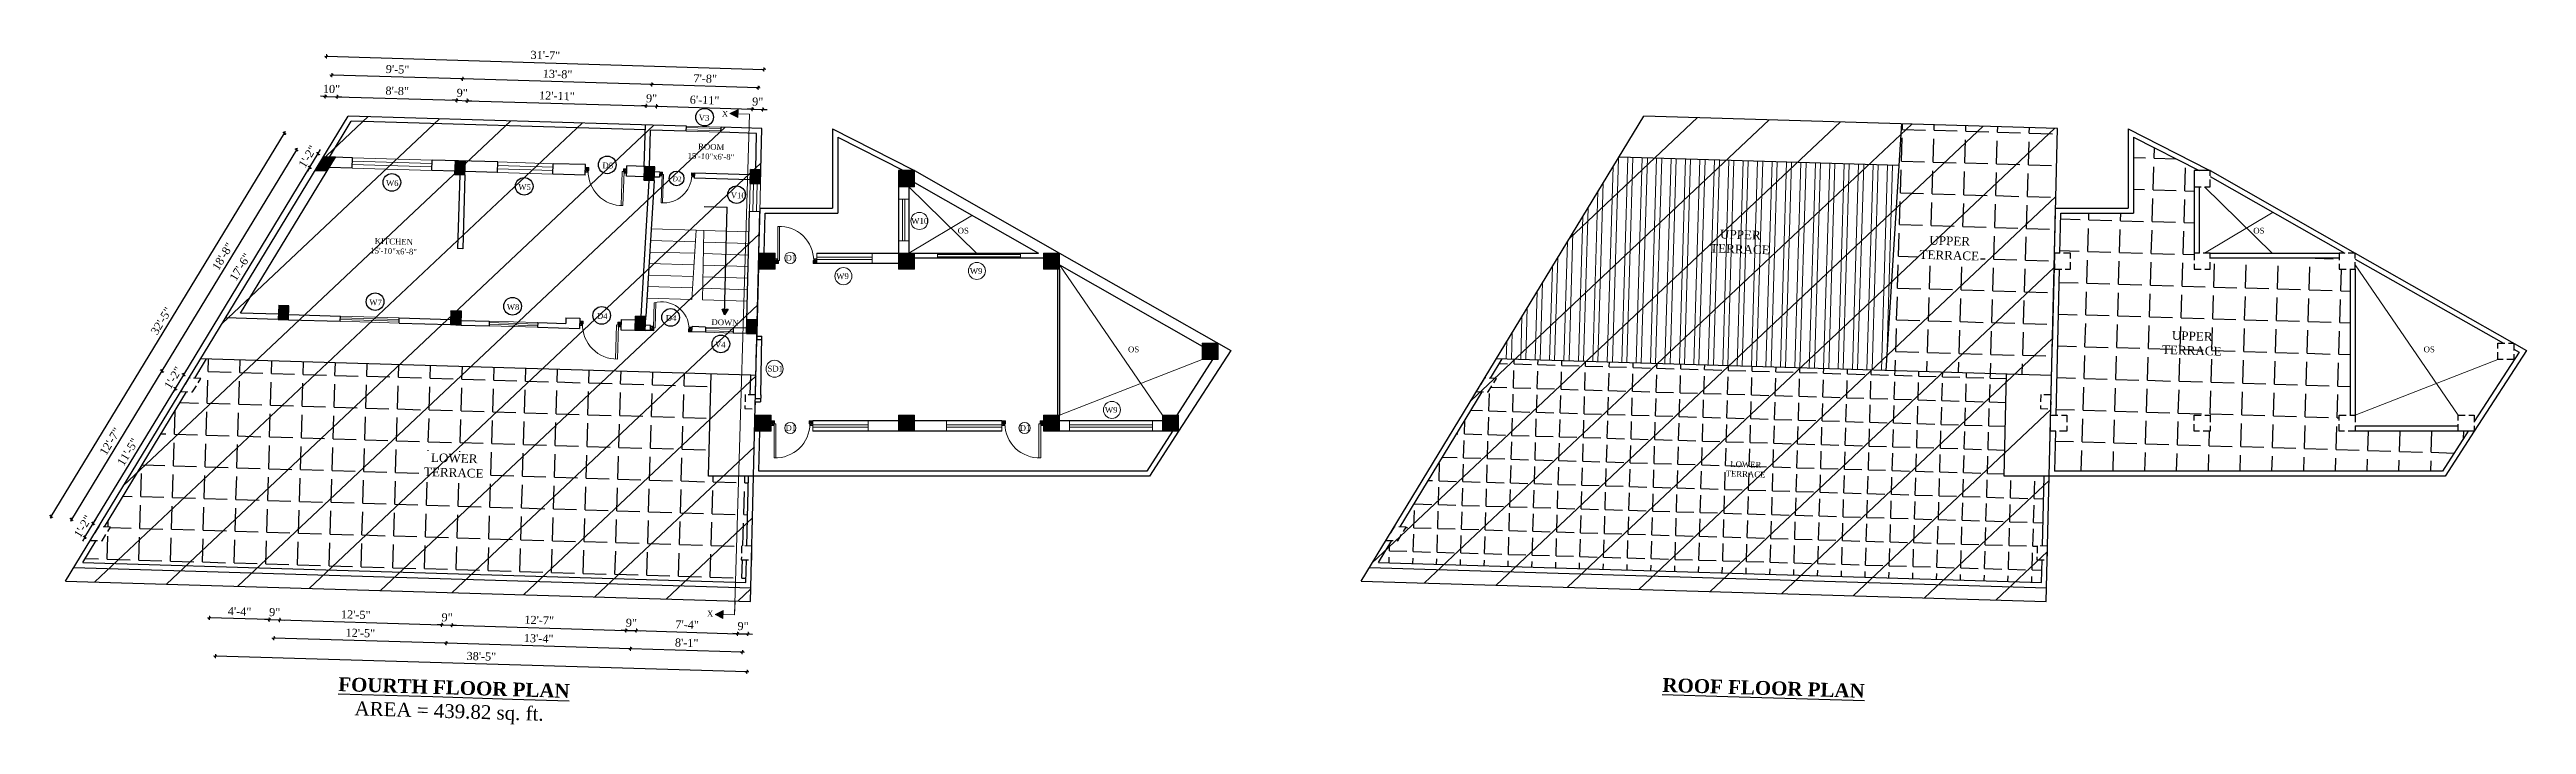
# Model space of a CAD drawing. Header units: inches. Extents: x 118463 to 132921, y -24238 to -19742.
# Drawn here: x 124208 to 126353, y -23439 to -22855 of the extents above; entities that cross this region are included whole.
import ezdxf

# ---------------------------------------------------------------- set-up
doc = ezdxf.new("R2010")
doc.units = ezdxf.units.IN
doc.header["$LTSCALE"] = 5
doc.header["$MEASUREMENT"] = 0
doc.linetypes.add('HIDDEN', pattern=[0.375, 0.25, -0.125])
for name, color, linetype, lineweight in [('A-WALL', 7, 'Continuous', 9), ('Dimension', 7, 'Continuous', 18), ('DOOR', 62, 'Continuous', 0), ('Dw', 2, 'Continuous', 18), ('tefriş', 30, 'Continuous', 9)]:
    doc.layers.add(name, color=color, linetype=linetype, lineweight=lineweight)
doc.layers.add('dim line', color=7, linetype='Continuous', lineweight=15, true_color=0xfab2b2)
doc.layers.add('TEXT', color=6, linetype='Continuous')
doc.layers.add('WALL', color=7, linetype='Continuous')
doc.styles.add('ordinary', font='times.ttf')
doc.dimstyles.new('Copy of 96', dxfattribs={"dimtxt": 7, "dimasz": 4, "dimexe": 0.5, "dimexo": 0.5, "dimgap": 3, "dimtad": 1, "dimdec": 1, "dimzin": 11, "dimdsep": 46, "dimlunit": 4, "dimtxsty": 'ordinary', "dimblk": 'OBLIQUE', "dimcen": 0.09, "dimse1": 1, "dimse2": 1, "dimclrt": 6, "dimazin": 0, "dimtfac": 1, "dimtdec": 1, "dimtix": 1, "dimtmove": 2, "dimatfit": 3, "dimldrblk": 'leader', "dimfxl": 0.5, "dimfxlon": 1, "dimtolj": 1, "dimtzin": 0, "dimarcsym": 0})

msp = doc.modelspace()

# ---------------------------------------------------------------- texts
at = {"layer": 'TEXT', "style": 'ordinary'}
for s, height, rotation, p in [('V3', 5, 358.2904, (124769.8, -22916)), ('W6', 5, 358.2904, (124498.9, -22972.5)), ('W5', 5, 358.2904, (124613.5, -22975.9)), ('D5', 5, 358.2896, (124686.4, -22957.3)), ('D2', 4.17, 358.2896, (124747.2, -22968.5)), ('V10', 5, 358.2904, (124797.5, -22983.1)), ('W7', 5, 358.2904, (124484.5, -23075.8)), ('W8', 5, 358.2904, (124603.5, -23079.8)), ('D4', 5, 358.2896, (124681.6, -23087.7)), ('D4', 5, 358.2904, (124741.2, -23089.5)), ('DOWN', 5, 358.2896, (124780.8, -23093)), ('V4', 5, 358.2904, (124783.8, -23112.4))]:
    msp.add_text(s, height=height, rotation=rotation, dxfattribs=at).set_placement(p)
for s, p in [('W10', (124953.9, -23005.5)), ('OS', (124994.1, -23013.9)), ('OS', (126116.1, -23013.9)), ('D1', (124845, -23037.5)), ('W9', (124888.9, -23053.3)), ('W9', (125004.6, -23048.8)), ('OS', (125141.6, -23116.7)), ('OS', (126263.6, -23116.7)), ('SD1', (124829.4, -23133.4)), ('W9', (125121.6, -23169.1)), ('D1', (124845, -23184.8)), ('D1', (125047.8, -23184.8))]:
    msp.add_text(s, height=5, dxfattribs=at).set_placement(p)
at = {"layer": 'TEXT', "attachment_point": 8, "rotation": 358.2896, "style": 'ordinary'}
for s, insert, char_height in [('ROOM\\P15\'-10"x6\'-8"', (124780.3, -22949.7), 5), ('UPPER\\PTERRACE', (125671.4, -23031.2), 7.5), ('KITCHEN\\P15\'-10"x6\'-8"', (124505.5, -23031.7), 5), ('UPPER\\PTERRACE', (125852.7, -23036.6), 7.5), ('UPPER\\PTERRACE', (126062.7, -23119), 7.5), ('LOWER\\PTERRACE', (124557.6, -23224.8), 7.5), ('LOWER\\PTERRACE', (125676.3, -23224.8), 5)]:
    msp.add_mtext_dynamic_manual_height_columns(s, width=101.569, gutter_width=1720.7, heights=[0], dxfattribs=dict(at, insert=insert, char_height=char_height))
at = {"layer": 'TEXT', "char_height": 12, "width": 219.815, "attachment_point": 8, "rotation": 358.2896, "style": 'ordinary'}
for s, insert in [('{\\fTimes New Roman|b1|i0|c0|p18;\\LFOURTH FLOOR PLAN}', (124557.7, -23413.3)), ('{\\fTimes New Roman|b1|i0|c0|p18;\\LROOF FLOOR PLAN}', (125691.8, -23413.6)), ('AREA = 439.82 sq. ft.', (124553.4, -23437.4))]:
    msp.add_mtext(s, dxfattribs=dict(at, insert=insert))

# ---------------------------------------------------------------- blocks, each defined once
blk = doc.blocks.new('C1a')
at = {"color": 1, "ltscale": 5}
for p, q in [((18657.7, 4625.8), (18648.7, 4625.8)), ((18648.7, 4625.8), (18648.8, 4613.8)), ((18648.8, 4613.8), (18657.8, 4613.8)), ((18657.8, 4613.8), (18657.7, 4625.8))]:
    blk.add_line(p, q, dxfattribs=at)
blk = doc.blocks.new('c2a')
at = {"color": 1, "ltscale": 5}
for p, q in [((18091.6, 4625.8), (18084.8, 4613.8)), ((18084.8, 4613.8), (18095.2, 4613.8)), ((18102, 4625.8), (18091.6, 4625.8)), ((18095.2, 4613.8), (18102, 4625.8))]:
    blk.add_line(p, q, dxfattribs=at)
blk = doc.blocks.new('A$C27B36B59')
at = {"layer": 'DOOR'}
for p, q in [((0, 4), (0, 0)), ((2.5, 4), (0, 4)), ((0, 0), (3, 0)), ((2.5, 2.5), (2.5, 4)), ((3, 2.5), (2.5, 2.5)), ((3, 0), (3, 2.5))]:
    blk.add_line(p, q, dxfattribs=at)
for centre, radius, start, end in [((-1.4, -0.5), 4.75, 22.1411, 72.838), ((1.3, 2.1), 1.64, 45.138, 144.8948), ((2.2, 0.3), 2.49, 83.3149, 152.658), ((0.1, 0.4), 2.05, 349.4875, 93.6805), ((2, -0.5), 2.01, 58.7447, 166.495), ((-0.1, 0.3), 1.13, 343.542, 86.947), ((2.1, -0.4), 1.17, 38.2816, 160.1519)]:
    blk.add_arc(centre, radius, start, end, dxfattribs=at)
blk = doc.blocks.new('D2')
at = {"layer": 'DOOR'}
for p, q in [((74474, 24047.6), (74474, 24018.1)), ((74474, 24047.6), (74475.5, 24047.6)), ((74475.5, 24047.6), (74475.5, 24018.1))]:
    blk.add_line(p, q, dxfattribs=at)
blk.add_arc((74474, 24047.6), 29.5, 180, 272.9146, dxfattribs=at)
at = {"layer": 'DOOR', "xscale": -1, "rotation": 180}
blk.add_blockref('A$C27B36B59', (74442, 24050.1), dxfattribs=at)
at = {"layer": 'DOOR', "rotation": 180}
blk.add_blockref('A$C27B36B59', (74478, 24050.1), dxfattribs=at)
blk = doc.blocks.new('x-x')
at = {"ltscale": 5}
for points in [[(11364, -701.5), (11364, -694.5), (11357.1, -698.1)], [(11364, -1135.5), (11364, -1128.5), (11357.1, -1132.1)]]:
    blk.add_hatch(color=256, dxfattribs=at).paths.add_polyline_path(points)
for p, q in [((11364, -694.5), (11357.1, -698.1)), ((11357.1, -698.1), (11364, -701.5)), ((11364, -701.5), (11364, -694.5)), ((11374.1, -698.1), (11364, -698.1)), ((11374.1, -698.1), (11374.1, -1132.1)), ((11364, -1128.5), (11357.1, -1132.1)), ((11357.1, -1132.1), (11364, -1135.5)), ((11364, -1135.5), (11364, -1128.5)), ((11374.1, -1132.1), (11364, -1132.1))]:
    blk.add_line(p, q, dxfattribs=at)
at = {"layer": 'A-WALL', "color": 1, "ltscale": 5}
blk.add_line((11374.1, -1120.1), (11374.1, -1132.1), dxfattribs=at)
at = {"layer": 'TEXT', "style": 'ordinary'}
for p in [(11350.1, -701), (11350.1, -1134.1)]:
    blk.add_text('X', height=5, dxfattribs=at).set_placement(p)
blk = doc.blocks.new('oblique')
at = {"color": 0, "lineweight": -2}
blk.add_line((0.25, 0.25), (-0.25, -0.25), dxfattribs=at)
at = {"layer": 'dim line', "lineweight": 9}
for p, q in [((-0.4375, 0), (0.4375, 0)), ((0, 0.4375), (0, -0.4375))]:
    blk.add_line(p, q, dxfattribs=at)
blk = doc.blocks.new('*D3341')
at = {"layer": 'A-WALL', "color": 0, "lineweight": -2, "ltscale": 50, "transparency": 16777216}
blk.add_line((124807.6, -23376.4), (124710.8, -23373.5), dxfattribs=at)
at = {"layer": 'Defpoints', "color": 0, "ltscale": 50, "transparency": 16777216}
for p in [(124719, -23097.7), (124815.8, -23100.6), (124710.8, -23373.5)]:
    blk.add_point(p, dxfattribs=at)
at = {"layer": 'A-WALL', "color": 0, "lineweight": -2, "ltscale": 50, "transparency": 16777216, "xscale": 4, "yscale": 4, "zscale": 4}
for p, rotation in [((124710.8, -23373.5), 178.2899854285045), ((124807.6, -23376.4), 358.2899854285045)]:
    blk.add_blockref('oblique', p, dxfattribs=dict(at, rotation=rotation))
at = {"layer": 'A-WALL', "color": 6, "ltscale": 50, "transparency": 16777216, "insert": (124759.4, -23368.4), "char_height": 7, "attachment_point": 5, "rotation": 358.29, "style": 'ordinary'}
blk.add_mtext('\\A1;8\'-1"', dxfattribs=at)
blk = doc.blocks.new('_OBLIQUE')
at = {"color": 0, "linetype": 'ByBlock'}
blk.add_line((-0.5, -0.5), (0.5, 0.5), dxfattribs=at)
blk = doc.blocks.new('leader')
at = {"layer": 'Dimension'}
for p, q in [((-4.42, 0), (4.42, 0)), ((0, -4.33), (0, 4.33))]:
    blk.add_line(p, q, dxfattribs=at)
blk = doc.blocks.new('*D3342')
at = {"layer": 'A-WALL', "color": 0, "lineweight": -2, "ltscale": 50, "transparency": 16777216}
blk.add_line((124710.8, -23373.5), (124551.2, -23368.7), dxfattribs=at)
at = {"layer": 'Defpoints', "color": 0, "ltscale": 50, "transparency": 16777216}
for p in [(124559.5, -23092.9), (124719, -23097.7), (124551.2, -23368.7)]:
    blk.add_point(p, dxfattribs=at)
at = {"layer": 'A-WALL', "color": 0, "lineweight": -2, "ltscale": 50, "transparency": 16777216, "xscale": 4, "yscale": 4, "zscale": 4}
for p, rotation in [((124551.2, -23368.7), 178.2899854285072), ((124710.8, -23373.5), 358.2899854285071)]:
    blk.add_blockref('oblique', p, dxfattribs=dict(at, rotation=rotation))
at = {"layer": 'A-WALL', "color": 6, "ltscale": 50, "transparency": 16777216, "insert": (124631.2, -23364.6), "char_height": 7, "attachment_point": 5, "rotation": 358.29, "style": 'ordinary'}
blk.add_mtext('\\A1;13\'-4"', dxfattribs=at)
blk = doc.blocks.new('*D3343')
at = {"layer": 'A-WALL', "color": 0, "lineweight": -2, "ltscale": 50, "transparency": 16777216}
blk.add_line((124551.2, -23368.7), (124402, -23364.3), dxfattribs=at)
at = {"layer": 'Defpoints', "color": 0, "ltscale": 50, "transparency": 16777216}
for p in [(124410.2, -23088.5), (124559.5, -23092.9), (124402, -23364.3)]:
    blk.add_point(p, dxfattribs=at)
at = {"layer": 'A-WALL', "color": 0, "lineweight": -2, "ltscale": 50, "transparency": 16777216, "xscale": 4, "yscale": 4, "zscale": 4}
for p, rotation in [((124402, -23364.3), 178.2899854285072), ((124551.2, -23368.7), 358.2899854285071)]:
    blk.add_blockref('oblique', p, dxfattribs=dict(at, rotation=rotation))
at = {"layer": 'A-WALL', "color": 6, "ltscale": 50, "transparency": 16777216, "insert": (124476.8, -23359.9), "char_height": 7, "attachment_point": 5, "rotation": 358.29, "style": 'ordinary'}
blk.add_mtext('\\A1;12\'-5"', dxfattribs=at)
blk = doc.blocks.new('*D3344')
at = {"layer": 'A-WALL', "color": 0, "lineweight": -2, "ltscale": 50, "transparency": 16777216}
blk.add_line((124811.6, -23393.5), (124351.3, -23379.8), dxfattribs=at)
at = {"layer": 'Defpoints', "color": 0, "ltscale": 50, "transparency": 16777216}
for p in [(124360, -23087), (124820.3, -23100.7), (124351.3, -23379.8)]:
    blk.add_point(p, dxfattribs=at)
at = {"layer": 'A-WALL', "color": 0, "lineweight": -2, "ltscale": 50, "transparency": 16777216, "xscale": 4, "yscale": 4, "zscale": 4}
for p, rotation in [((124351.3, -23379.8), 178.2899854285072), ((124811.6, -23393.5), 358.2899854285071)]:
    blk.add_blockref('oblique', p, dxfattribs=dict(at, rotation=rotation))
at = {"layer": 'A-WALL', "color": 6, "ltscale": 50, "transparency": 16777216, "insert": (124581.6, -23380.1), "char_height": 7, "attachment_point": 5, "rotation": 358.29, "style": 'ordinary'}
blk.add_mtext('\\A1;38\'-5"', dxfattribs=at)
blk = doc.blocks.new('*D3345')
at = {"layer": 'A-WALL', "color": 0, "lineweight": -2, "ltscale": 50, "transparency": 16777216}
for p, q in [((124238.3, -23276.8), (124245.5, -23265)), ((124245.5, -23265), (124247.6, -23261.6)), ((124238.3, -23276.8), (124236.3, -23280.2))]:
    blk.add_line(p, q, dxfattribs=at)
at = {"layer": 'Defpoints', "color": 0, "ltscale": 50, "transparency": 16777216}
for p in [(124245.5, -23265), (124250.1, -23267.8), (124242.9, -23279.6)]:
    blk.add_point(p, dxfattribs=at)
at = {"layer": 'A-WALL', "color": 0, "lineweight": -2, "ltscale": 50, "transparency": 16777216, "xscale": 4, "yscale": 4, "zscale": 4}
for p, rotation in [((124245.5, -23265), 238.7014709228327), ((124238.3, -23276.8), 58.70147092283272)]:
    blk.add_blockref('oblique', p, dxfattribs=dict(at, rotation=rotation))
at = {"layer": 'A-WALL', "color": 6, "ltscale": 50, "transparency": 16777216, "insert": (124236.4, -23267.5), "char_height": 7, "attachment_point": 5, "rotation": 58.7015, "style": 'ordinary'}
blk.add_mtext('\\A1;1\'-2"', dxfattribs=at)
blk = doc.blocks.new('*D3346')
at = {"layer": 'A-WALL', "color": 0, "lineweight": -2, "ltscale": 50, "transparency": 16777216}
blk.add_line((124245.5, -23265), (124316.6, -23148.1), dxfattribs=at)
at = {"layer": 'Defpoints', "color": 0, "ltscale": 50, "transparency": 16777216}
for p in [(124316.6, -23148.1), (124321.2, -23150.8), (124250.1, -23267.8)]:
    blk.add_point(p, dxfattribs=at)
at = {"layer": 'A-WALL', "color": 0, "lineweight": -2, "ltscale": 50, "transparency": 16777216, "xscale": 4, "yscale": 4, "zscale": 4}
for p, rotation in [((124316.6, -23148.1), 58.70147092306956), ((124245.5, -23265), 238.7014709230696)]:
    blk.add_blockref('oblique', p, dxfattribs=dict(at, rotation=rotation))
at = {"layer": 'A-WALL', "color": 6, "ltscale": 50, "transparency": 16777216, "insert": (124275.5, -23203.1), "char_height": 7, "attachment_point": 5, "rotation": 58.7015, "style": 'ordinary'}
blk.add_mtext('\\A1;11\'-5"', dxfattribs=at)
blk = doc.blocks.new('*D3347')
at = {"layer": 'A-WALL', "color": 0, "lineweight": -2, "ltscale": 50, "transparency": 16777216}
for p, q in [((124316.6, -23148.1), (124323.8, -23136.3)), ((124323.8, -23136.3), (124325.9, -23132.9)), ((124316.6, -23148.1), (124314.5, -23151.5))]:
    blk.add_line(p, q, dxfattribs=at)
at = {"layer": 'Defpoints', "color": 0, "ltscale": 50, "transparency": 16777216}
for p in [(124323.8, -23136.3), (124328.3, -23139), (124321.2, -23150.8)]:
    blk.add_point(p, dxfattribs=at)
at = {"layer": 'A-WALL', "color": 0, "lineweight": -2, "ltscale": 50, "transparency": 16777216, "xscale": 4, "yscale": 4, "zscale": 4}
for p, rotation in [((124323.8, -23136.3), 238.7014709230696), ((124316.6, -23148.1), 58.70147092306958)]:
    blk.add_blockref('oblique', p, dxfattribs=dict(at, rotation=rotation))
at = {"layer": 'A-WALL', "color": 6, "ltscale": 50, "transparency": 16777216, "insert": (124314.6, -23138.8), "char_height": 7, "attachment_point": 5, "rotation": 58.7015, "style": 'ordinary'}
blk.add_mtext('\\A1;1\'-2"', dxfattribs=at)
blk = doc.blocks.new('*D3348')
at = {"layer": 'A-WALL', "color": 0, "lineweight": -2, "ltscale": 50, "transparency": 16777216}
blk.add_line((124323.8, -23136.3), (124433.1, -22956.5), dxfattribs=at)
at = {"layer": 'Defpoints', "color": 0, "ltscale": 50, "transparency": 16777216}
for p in [(124433.1, -22956.5), (124437.7, -22959.2), (124328.3, -23139)]:
    blk.add_point(p, dxfattribs=at)
at = {"layer": 'A-WALL', "color": 0, "lineweight": -2, "ltscale": 50, "transparency": 16777216, "xscale": 4, "yscale": 4, "zscale": 4}
for p, rotation in [((124433.1, -22956.5), 58.70147092306956), ((124323.8, -23136.3), 238.7014709230696)]:
    blk.add_blockref('oblique', p, dxfattribs=dict(at, rotation=rotation))
at = {"layer": 'A-WALL', "color": 6, "ltscale": 50, "transparency": 16777216, "insert": (124372.8, -23042.9), "char_height": 7, "attachment_point": 5, "rotation": 58.7015, "style": 'ordinary'}
blk.add_mtext('\\A1;17\'-6"', dxfattribs=at)
blk = doc.blocks.new('*D3349')
at = {"layer": 'A-WALL', "color": 0, "lineweight": -2, "ltscale": 50, "transparency": 16777216}
for p, q in [((124433.1, -22956.5), (124440.3, -22944.7)), ((124440.3, -22944.7), (124442.3, -22941.2)), ((124433.1, -22956.5), (124431, -22959.9))]:
    blk.add_line(p, q, dxfattribs=at)
at = {"layer": 'Defpoints', "color": 0, "ltscale": 50, "transparency": 16777216}
for p in [(124440.3, -22944.7), (124444.8, -22947.4), (124437.7, -22959.2)]:
    blk.add_point(p, dxfattribs=at)
at = {"layer": 'A-WALL', "color": 0, "lineweight": -2, "ltscale": 50, "transparency": 16777216, "xscale": 4, "yscale": 4, "zscale": 4}
for p, rotation in [((124440.3, -22944.7), 238.7014709230696), ((124433.1, -22956.5), 58.70147092306958)]:
    blk.add_blockref('oblique', p, dxfattribs=dict(at, rotation=rotation))
at = {"layer": 'A-WALL', "color": 6, "ltscale": 50, "transparency": 16777216, "insert": (124431.1, -22947.2), "char_height": 7, "attachment_point": 5, "rotation": 58.7015, "style": 'ordinary'}
blk.add_mtext('\\A1;1\'-2"', dxfattribs=at)
blk = doc.blocks.new('*D3350')
at = {"layer": 'A-WALL', "color": 0, "lineweight": -2, "ltscale": 50, "transparency": 16777216}
blk.add_line((124421.5, -22941.3), (124305, -23132.9), dxfattribs=at)
at = {"layer": 'Defpoints', "color": 0, "ltscale": 50, "transparency": 16777216}
for p in [(124441.3, -22953.3), (124305, -23132.9), (124324.8, -23144.9)]:
    blk.add_point(p, dxfattribs=at)
at = {"layer": 'A-WALL', "color": 0, "lineweight": -2, "ltscale": 50, "transparency": 16777216, "xscale": 4, "yscale": 4, "zscale": 4}
for p, rotation in [((124421.5, -22941.3), 58.70147092277564), ((124305, -23132.9), 238.7014709227756)]:
    blk.add_blockref('oblique', p, dxfattribs=dict(at, rotation=rotation))
at = {"layer": 'A-WALL', "color": 6, "ltscale": 50, "transparency": 16777216, "insert": (124357.6, -23033.7), "char_height": 7, "attachment_point": 5, "rotation": 58.7015, "style": 'ordinary'}
blk.add_mtext('\\A1;18\'-8"', dxfattribs=at)
blk = doc.blocks.new('*D3351')
at = {"layer": 'A-WALL', "color": 0, "lineweight": -2, "ltscale": 50, "transparency": 16777216}
blk.add_line((124305, -23132.9), (124226.7, -23261.6), dxfattribs=at)
at = {"layer": 'Defpoints', "color": 0, "ltscale": 50, "transparency": 16777216}
for p in [(124324.8, -23144.9), (124226.7, -23261.6), (124246.5, -23273.7)]:
    blk.add_point(p, dxfattribs=at)
at = {"layer": 'A-WALL', "color": 0, "lineweight": -2, "ltscale": 50, "transparency": 16777216, "xscale": 4, "yscale": 4, "zscale": 4}
for p, rotation in [((124305, -23132.9), 58.70147092306958), ((124226.7, -23261.6), 238.7014709230696)]:
    blk.add_blockref('oblique', p, dxfattribs=dict(at, rotation=rotation))
at = {"layer": 'A-WALL', "color": 6, "ltscale": 50, "transparency": 16777216, "insert": (124260.2, -23193.9), "char_height": 7, "attachment_point": 5, "rotation": 58.7015, "style": 'ordinary'}
blk.add_mtext('\\A1;12\'-7"', dxfattribs=at)
blk = doc.blocks.new('*D3352')
at = {"layer": 'A-WALL', "color": 0, "lineweight": -2, "ltscale": 50, "transparency": 16777216}
blk.add_line((124209.1, -23259), (124411.1, -22926.9), dxfattribs=at)
at = {"layer": 'Defpoints', "color": 0, "ltscale": 50, "transparency": 16777216}
for p in [(124411.1, -22926.9), (124444.8, -22947.4), (124242.9, -23279.6)]:
    blk.add_point(p, dxfattribs=at)
at = {"layer": 'A-WALL', "color": 0, "lineweight": -2, "ltscale": 50, "transparency": 16777216, "xscale": 4, "yscale": 4, "zscale": 4}
for p, rotation in [((124411.1, -22926.9), 58.70147092277312), ((124209.1, -23259), 238.7014709227732)]:
    blk.add_blockref('oblique', p, dxfattribs=dict(at, rotation=rotation))
at = {"layer": 'A-WALL', "color": 6, "ltscale": 50, "transparency": 16777216, "insert": (124304.5, -23089.6), "char_height": 7, "attachment_point": 5, "rotation": 58.7015, "style": 'ordinary'}
blk.add_mtext('\\A1;32\'-5"', dxfattribs=at)
blk = doc.blocks.new('*D3353')
at = {"layer": 'A-WALL', "color": 0, "lineweight": -2, "ltscale": 50, "transparency": 16777216}
for p, q in [((124446.4, -22895.1), (124442.4, -22895)), ((124446.4, -22895.1), (124456.7, -22895.4)), ((124456.7, -22895.4), (124460.7, -22895.5))]:
    blk.add_line(p, q, dxfattribs=at)
at = {"layer": 'Defpoints', "color": 0, "ltscale": 50, "transparency": 16777216}
for p in [(124456.7, -22895.4), (124444.8, -22947.4), (124455.2, -22947.7)]:
    blk.add_point(p, dxfattribs=at)
at = {"layer": 'A-WALL', "color": 0, "lineweight": -2, "ltscale": 50, "transparency": 16777216, "xscale": 4, "yscale": 4, "zscale": 4}
for p, rotation in [((124446.4, -22895.1), 358.2899854285503), ((124456.7, -22895.4), 178.2899854285504)]:
    blk.add_blockref('oblique', p, dxfattribs=dict(at, rotation=rotation))
at = {"layer": 'A-WALL', "color": 6, "ltscale": 50, "transparency": 16777216, "insert": (124451.8, -22888.7), "char_height": 7, "attachment_point": 5, "rotation": 358.29, "style": 'ordinary'}
blk.add_mtext('\\A1;10"', dxfattribs=at)
blk = doc.blocks.new('*D3354')
at = {"layer": 'A-WALL', "color": 0, "lineweight": -2, "ltscale": 50, "transparency": 16777216}
blk.add_line((124456.7, -22895.4), (124560.3, -22898.5), dxfattribs=at)
at = {"layer": 'Defpoints', "color": 0, "ltscale": 50, "transparency": 16777216}
for p in [(124560.3, -22898.5), (124455.2, -22947.7), (124558.8, -22950.8)]:
    blk.add_point(p, dxfattribs=at)
at = {"layer": 'A-WALL', "color": 0, "lineweight": -2, "ltscale": 50, "transparency": 16777216, "xscale": 4, "yscale": 4, "zscale": 4}
for p, rotation in [((124456.7, -22895.4), 178.2899854285072), ((124560.3, -22898.5), 358.2899854285072)]:
    blk.add_blockref('oblique', p, dxfattribs=dict(at, rotation=rotation))
at = {"layer": 'A-WALL', "color": 6, "ltscale": 50, "transparency": 16777216, "insert": (124508.7, -22890.4), "char_height": 7, "attachment_point": 5, "rotation": 358.29, "style": 'ordinary'}
blk.add_mtext('\\A1;8\'-8"', dxfattribs=at)
blk = doc.blocks.new('*D3355')
at = {"layer": 'A-WALL', "color": 0, "lineweight": -2, "ltscale": 50, "transparency": 16777216}
for p, q in [((124560.3, -22898.5), (124556.3, -22898.4)), ((124560.3, -22898.5), (124569.3, -22898.8)), ((124569.3, -22898.8), (124573.3, -22898.9))]:
    blk.add_line(p, q, dxfattribs=at)
at = {"layer": 'Defpoints', "color": 0, "ltscale": 50, "transparency": 16777216}
for p in [(124569.3, -22898.8), (124558.8, -22950.8), (124567.8, -22951.1)]:
    blk.add_point(p, dxfattribs=at)
at = {"layer": 'A-WALL', "color": 0, "lineweight": -2, "ltscale": 50, "transparency": 16777216, "xscale": 4, "yscale": 4, "zscale": 4}
for p, rotation in [((124560.3, -22898.5), 358.2899854285072), ((124569.3, -22898.8), 178.2899854285072)]:
    blk.add_blockref('oblique', p, dxfattribs=dict(at, rotation=rotation))
at = {"layer": 'A-WALL', "color": 6, "ltscale": 50, "transparency": 16777216, "insert": (124565, -22892.1), "char_height": 7, "attachment_point": 5, "rotation": 358.29, "style": 'ordinary'}
blk.add_mtext('\\A1;9"', dxfattribs=at)
blk = doc.blocks.new('*D3356')
at = {"layer": 'A-WALL', "color": 0, "lineweight": -2, "ltscale": 50, "transparency": 16777216}
blk.add_line((124569.3, -22898.8), (124724.3, -22903.4), dxfattribs=at)
at = {"layer": 'Defpoints', "color": 0, "ltscale": 50, "transparency": 16777216}
for p in [(124724.3, -22903.4), (124567.8, -22951.1), (124722.7, -22955.7)]:
    blk.add_point(p, dxfattribs=at)
at = {"layer": 'A-WALL', "color": 0, "lineweight": -2, "ltscale": 50, "transparency": 16777216, "xscale": 4, "yscale": 4, "zscale": 4}
for p, rotation in [((124569.3, -22898.8), 178.2899854285072), ((124724.3, -22903.4), 358.2899854285072)]:
    blk.add_blockref('oblique', p, dxfattribs=dict(at, rotation=rotation))
at = {"layer": 'A-WALL', "color": 6, "ltscale": 50, "transparency": 16777216, "insert": (124647, -22894.6), "char_height": 7, "attachment_point": 5, "rotation": 358.29, "style": 'ordinary'}
blk.add_mtext('\\A1;12\'-11"', dxfattribs=at)
blk = doc.blocks.new('*D3357')
at = {"layer": 'A-WALL', "color": 0, "lineweight": -2, "ltscale": 50, "transparency": 16777216}
for p, q in [((124724.3, -22903.4), (124720.3, -22903.3)), ((124724.3, -22903.4), (124733.3, -22903.7)), ((124733.3, -22903.7), (124737.3, -22903.8))]:
    blk.add_line(p, q, dxfattribs=at)
at = {"layer": 'Defpoints', "color": 0, "ltscale": 50, "transparency": 16777216}
for p in [(124733.3, -22903.7), (124722.7, -22955.7), (124731.7, -22956)]:
    blk.add_point(p, dxfattribs=at)
at = {"layer": 'A-WALL', "color": 0, "lineweight": -2, "ltscale": 50, "transparency": 16777216, "xscale": 4, "yscale": 4, "zscale": 4}
for p, rotation in [((124724.3, -22903.4), 358.2899854285072), ((124733.3, -22903.7), 178.2899854285072)]:
    blk.add_blockref('oblique', p, dxfattribs=dict(at, rotation=rotation))
at = {"layer": 'A-WALL', "color": 6, "ltscale": 50, "transparency": 16777216, "insert": (124729, -22896.9), "char_height": 7, "attachment_point": 5, "rotation": 358.29, "style": 'ordinary'}
blk.add_mtext('\\A1;9"', dxfattribs=at)
blk = doc.blocks.new('*D3358')
at = {"layer": 'A-WALL', "color": 0, "lineweight": -2, "ltscale": 50, "transparency": 16777216}
blk.add_line((124733.3, -22903.7), (124816.2, -22906.1), dxfattribs=at)
at = {"layer": 'Defpoints', "color": 0, "ltscale": 50, "transparency": 16777216}
for p in [(124816.2, -22906.1), (124731.7, -22956), (124814.7, -22958.5)]:
    blk.add_point(p, dxfattribs=at)
at = {"layer": 'A-WALL', "color": 0, "lineweight": -2, "ltscale": 50, "transparency": 16777216, "xscale": 4, "yscale": 4, "zscale": 4}
for p, rotation in [((124733.3, -22903.7), 178.2899854285072), ((124816.2, -22906.1), 358.2899854285072)]:
    blk.add_blockref('oblique', p, dxfattribs=dict(at, rotation=rotation))
at = {"layer": 'A-WALL', "color": 6, "ltscale": 50, "transparency": 16777216, "insert": (124774.9, -22898.3), "char_height": 7, "attachment_point": 5, "rotation": 358.29, "style": 'ordinary'}
blk.add_mtext('\\A1;6\'-11"', dxfattribs=at)
blk = doc.blocks.new('*D3359')
at = {"layer": 'A-WALL', "color": 0, "lineweight": -2, "ltscale": 50, "transparency": 16777216}
for p, q in [((124816.2, -22906.1), (124812.2, -22906)), ((124816.2, -22906.1), (124825.2, -22906.4)), ((124825.2, -22906.4), (124829.2, -22906.5))]:
    blk.add_line(p, q, dxfattribs=at)
at = {"layer": 'Defpoints', "color": 0, "ltscale": 50, "transparency": 16777216}
for p in [(124825.2, -22906.4), (124814.7, -22958.5), (124823.7, -22958.7)]:
    blk.add_point(p, dxfattribs=at)
at = {"layer": 'A-WALL', "color": 0, "lineweight": -2, "ltscale": 50, "transparency": 16777216, "xscale": 4, "yscale": 4, "zscale": 4}
for p, rotation in [((124816.2, -22906.1), 358.2899854285072), ((124825.2, -22906.4), 178.2899854285072)]:
    blk.add_blockref('oblique', p, dxfattribs=dict(at, rotation=rotation))
at = {"layer": 'A-WALL', "color": 6, "ltscale": 50, "transparency": 16777216, "insert": (124820.9, -22899.7), "char_height": 7, "attachment_point": 5, "rotation": 358.29, "style": 'ordinary'}
blk.add_mtext('\\A1;9"', dxfattribs=at)
blk = doc.blocks.new('*D3360')
at = {"layer": 'A-WALL', "color": 0, "lineweight": -2, "ltscale": 50, "transparency": 16777216}
blk.add_line((124821.3, -22887.6), (124729.3, -22884.8), dxfattribs=at)
at = {"layer": 'Defpoints', "color": 0, "ltscale": 50, "transparency": 16777216}
for p in [(124729.3, -22884.8), (124727.2, -22955.9), (124819.2, -22958.6)]:
    blk.add_point(p, dxfattribs=at)
at = {"layer": 'A-WALL', "color": 0, "lineweight": -2, "ltscale": 50, "transparency": 16777216, "xscale": 4, "yscale": 4, "zscale": 4}
for p, rotation in [((124729.3, -22884.8), 178.2899854285038), ((124821.3, -22887.6), 358.2899854285037)]:
    blk.add_blockref('oblique', p, dxfattribs=dict(at, rotation=rotation))
at = {"layer": 'A-WALL', "color": 6, "ltscale": 50, "transparency": 16777216, "insert": (124775.5, -22879.7), "char_height": 7, "attachment_point": 5, "rotation": 358.29, "style": 'ordinary'}
blk.add_mtext('\\A1;7\'-8"', dxfattribs=at)
blk = doc.blocks.new('*D3361')
at = {"layer": 'A-WALL', "color": 0, "lineweight": -2, "ltscale": 50, "transparency": 16777216}
blk.add_line((124729.3, -22884.8), (124565.4, -22880), dxfattribs=at)
at = {"layer": 'Defpoints', "color": 0, "ltscale": 50, "transparency": 16777216}
for p in [(124565.4, -22880), (124563.3, -22951), (124727.2, -22955.9)]:
    blk.add_point(p, dxfattribs=at)
at = {"layer": 'A-WALL', "color": 0, "lineweight": -2, "ltscale": 50, "transparency": 16777216, "xscale": 4, "yscale": 4, "zscale": 4}
for p, rotation in [((124565.4, -22880), 178.2899854285072), ((124729.3, -22884.8), 358.2899854285071)]:
    blk.add_blockref('oblique', p, dxfattribs=dict(at, rotation=rotation))
at = {"layer": 'A-WALL', "color": 6, "ltscale": 50, "transparency": 16777216, "insert": (124647.6, -22875.8), "char_height": 7, "attachment_point": 5, "rotation": 358.29, "style": 'ordinary'}
blk.add_mtext('\\A1;13\'-8"', dxfattribs=at)
blk = doc.blocks.new('*D3362')
at = {"layer": 'A-WALL', "color": 0, "lineweight": -2, "ltscale": 50, "transparency": 16777216}
blk.add_line((124565.4, -22880), (124452.1, -22876.6), dxfattribs=at)
at = {"layer": 'Defpoints', "color": 0, "ltscale": 50, "transparency": 16777216}
for p in [(124452.1, -22876.6), (124450, -22947.6), (124563.3, -22951)]:
    blk.add_point(p, dxfattribs=at)
at = {"layer": 'A-WALL', "color": 0, "lineweight": -2, "ltscale": 50, "transparency": 16777216, "xscale": 4, "yscale": 4, "zscale": 4}
for p, rotation in [((124452.1, -22876.6), 178.2899854285072), ((124565.4, -22880), 358.2899854285071)]:
    blk.add_blockref('oblique', p, dxfattribs=dict(at, rotation=rotation))
at = {"layer": 'A-WALL', "color": 6, "ltscale": 50, "transparency": 16777216, "insert": (124509, -22871.7), "char_height": 7, "attachment_point": 5, "rotation": 358.29, "style": 'ordinary'}
blk.add_mtext('\\A1;9\'-5"', dxfattribs=at)
blk = doc.blocks.new('*D3363')
at = {"layer": 'A-WALL', "color": 0, "lineweight": -2, "ltscale": 50, "transparency": 16777216}
blk.add_line((124447.4, -22860.4), (124826.3, -22871.7), dxfattribs=at)
at = {"layer": 'Defpoints', "color": 0, "ltscale": 50, "transparency": 16777216}
for p in [(124826.3, -22871.7), (124444.8, -22947.4), (124823.7, -22958.7)]:
    blk.add_point(p, dxfattribs=at)
at = {"layer": 'A-WALL', "color": 0, "lineweight": -2, "ltscale": 50, "transparency": 16777216, "xscale": 4, "yscale": 4, "zscale": 4}
for p, rotation in [((124447.4, -22860.4), 178.2899854285072), ((124826.3, -22871.7), 358.2899854285071)]:
    blk.add_blockref('oblique', p, dxfattribs=dict(at, rotation=rotation))
at = {"layer": 'A-WALL', "color": 6, "ltscale": 50, "transparency": 16777216, "insert": (124637, -22859.5), "char_height": 7, "attachment_point": 5, "rotation": 358.29, "style": 'ordinary'}
blk.add_mtext('\\A1;31\'-7"', dxfattribs=at)
blk = doc.blocks.new('*D3364')
at = {"layer": 'A-WALL', "color": 0, "lineweight": -2, "ltscale": 50, "transparency": 16777216}
for p, q in [((124397.9, -23348.3), (124393.9, -23348.2)), ((124397.9, -23348.3), (124406.9, -23348.6)), ((124406.9, -23348.6), (124410.9, -23348.7))]:
    blk.add_line(p, q, dxfattribs=at)
at = {"layer": 'Defpoints', "color": 0, "ltscale": 50, "transparency": 16777216}
for p in [(124405.7, -23088.3), (124414.7, -23088.6), (124406.9, -23348.6)]:
    blk.add_point(p, dxfattribs=at)
at = {"layer": 'A-WALL', "color": 0, "lineweight": -2, "ltscale": 50, "transparency": 16777216, "xscale": 4, "yscale": 4, "zscale": 4}
for p, rotation in [((124397.9, -23348.3), 358.2899854285071), ((124406.9, -23348.6), 178.2899854285072)]:
    blk.add_blockref('oblique', p, dxfattribs=dict(at, rotation=rotation))
at = {"layer": 'A-WALL', "color": 6, "ltscale": 50, "transparency": 16777216, "insert": (124402.6, -23341.9), "char_height": 7, "attachment_point": 5, "rotation": 358.29, "style": 'ordinary'}
blk.add_mtext('\\A1;9"', dxfattribs=at)
blk = doc.blocks.new('*D3366')
at = {"layer": 'A-WALL', "color": 0, "lineweight": -2, "ltscale": 50, "transparency": 16777216}
blk.add_line((124397.9, -23348.3), (124547.2, -23352.8), dxfattribs=at)
at = {"layer": 'Defpoints', "color": 0, "ltscale": 50, "transparency": 16777216}
for p in [(124405.7, -23088.3), (124555, -23092.8), (124547.2, -23352.8)]:
    blk.add_point(p, dxfattribs=at)
at = {"layer": 'A-WALL', "color": 0, "lineweight": -2, "ltscale": 50, "transparency": 16777216, "xscale": 4, "yscale": 4, "zscale": 4}
for p, rotation in [((124397.9, -23348.3), 178.2899854285072), ((124547.2, -23352.8), 358.2899854285071)]:
    blk.add_blockref('oblique', p, dxfattribs=dict(at, rotation=rotation))
at = {"layer": 'A-WALL', "color": 6, "ltscale": 50, "transparency": 16777216, "insert": (124472.8, -23344), "char_height": 7, "attachment_point": 5, "rotation": 358.29, "style": 'ordinary'}
blk.add_mtext('\\A1;12\'-5"', dxfattribs=at)
blk = doc.blocks.new('*D3367')
at = {"layer": 'A-WALL', "color": 0, "lineweight": -2, "ltscale": 50, "transparency": 16777216}
for p, q in [((124547.2, -23352.8), (124543.2, -23352.7)), ((124547.2, -23352.8), (124556.2, -23353.1)), ((124556.2, -23353.1), (124560.2, -23353.2))]:
    blk.add_line(p, q, dxfattribs=at)
at = {"layer": 'Defpoints', "color": 0, "ltscale": 50, "transparency": 16777216}
for p in [(124555, -23092.8), (124564, -23093.1), (124556.2, -23353.1)]:
    blk.add_point(p, dxfattribs=at)
at = {"layer": 'A-WALL', "color": 0, "lineweight": -2, "ltscale": 50, "transparency": 16777216, "xscale": 4, "yscale": 4, "zscale": 4}
for p, rotation in [((124547.2, -23352.8), 358.2899854285071), ((124556.2, -23353.1), 178.2899854285072)]:
    blk.add_blockref('oblique', p, dxfattribs=dict(at, rotation=rotation))
at = {"layer": 'A-WALL', "color": 6, "ltscale": 50, "transparency": 16777216, "insert": (124551.9, -23346.4), "char_height": 7, "attachment_point": 5, "rotation": 358.29, "style": 'ordinary'}
blk.add_mtext('\\A1;9"', dxfattribs=at)
blk = doc.blocks.new('*D3368')
at = {"layer": 'A-WALL', "color": 0, "lineweight": -2, "ltscale": 50, "transparency": 16777216}
blk.add_line((124556.2, -23353.1), (124706.8, -23357.6), dxfattribs=at)
at = {"layer": 'Defpoints', "color": 0, "ltscale": 50, "transparency": 16777216}
for p in [(124564, -23093.1), (124714.5, -23097.6), (124706.8, -23357.6)]:
    blk.add_point(p, dxfattribs=at)
at = {"layer": 'A-WALL', "color": 0, "lineweight": -2, "ltscale": 50, "transparency": 16777216, "xscale": 4, "yscale": 4, "zscale": 4}
for p, rotation in [((124556.2, -23353.1), 178.2899854285072), ((124706.8, -23357.6), 358.2899854285071)]:
    blk.add_blockref('oblique', p, dxfattribs=dict(at, rotation=rotation))
at = {"layer": 'A-WALL', "color": 6, "ltscale": 50, "transparency": 16777216, "insert": (124631.7, -23348.7), "char_height": 7, "attachment_point": 5, "rotation": 358.29, "style": 'ordinary'}
blk.add_mtext('\\A1;12\'-7"', dxfattribs=at)
blk = doc.blocks.new('*D3369')
at = {"layer": 'A-WALL', "color": 0, "lineweight": -2, "ltscale": 50, "transparency": 16777216}
for p, q in [((124706.8, -23357.6), (124702.8, -23357.4)), ((124706.8, -23357.6), (124715.8, -23357.8)), ((124715.8, -23357.8), (124719.8, -23357.9))]:
    blk.add_line(p, q, dxfattribs=at)
at = {"layer": 'Defpoints', "color": 0, "ltscale": 50, "transparency": 16777216}
for p in [(124714.5, -23097.6), (124723.5, -23097.8), (124715.8, -23357.8)]:
    blk.add_point(p, dxfattribs=at)
at = {"layer": 'A-WALL', "color": 0, "lineweight": -2, "ltscale": 50, "transparency": 16777216, "xscale": 4, "yscale": 4, "zscale": 4}
for p, rotation in [((124706.8, -23357.6), 358.2899854285071), ((124715.8, -23357.8), 178.2899854285072)]:
    blk.add_blockref('oblique', p, dxfattribs=dict(at, rotation=rotation))
at = {"layer": 'A-WALL', "color": 6, "ltscale": 50, "transparency": 16777216, "insert": (124711.5, -23351.1), "char_height": 7, "attachment_point": 5, "rotation": 358.29, "style": 'ordinary'}
blk.add_mtext('\\A1;9"', dxfattribs=at)
blk = doc.blocks.new('*D3370')
at = {"layer": 'A-WALL', "color": 0, "lineweight": -2, "ltscale": 50, "transparency": 16777216}
blk.add_line((124715.8, -23357.8), (124803.5, -23360.5), dxfattribs=at)
at = {"layer": 'Defpoints', "color": 0, "ltscale": 50, "transparency": 16777216}
for p in [(124723.5, -23097.8), (124811.3, -23100.4), (124803.5, -23360.5)]:
    blk.add_point(p, dxfattribs=at)
at = {"layer": 'A-WALL', "color": 0, "lineweight": -2, "ltscale": 50, "transparency": 16777216, "xscale": 4, "yscale": 4, "zscale": 4}
for p, rotation in [((124715.8, -23357.8), 178.2899854285072), ((124803.5, -23360.5), 358.2899854285071)]:
    blk.add_blockref('oblique', p, dxfattribs=dict(at, rotation=rotation))
at = {"layer": 'A-WALL', "color": 6, "ltscale": 50, "transparency": 16777216, "insert": (124759.8, -23352.6), "char_height": 7, "attachment_point": 5, "rotation": 358.29, "style": 'ordinary'}
blk.add_mtext('\\A1;7\'-4"', dxfattribs=at)
blk = doc.blocks.new('*D3371')
at = {"layer": 'A-WALL', "color": 0, "lineweight": -2, "ltscale": 50, "transparency": 16777216}
for p, q in [((124803.5, -23360.5), (124799.5, -23360.3)), ((124803.5, -23360.5), (124812.5, -23360.7)), ((124812.5, -23360.7), (124816.5, -23360.8))]:
    blk.add_line(p, q, dxfattribs=at)
at = {"layer": 'Defpoints', "color": 0, "ltscale": 50, "transparency": 16777216}
for p in [(124811.3, -23100.4), (124820.3, -23100.7), (124812.5, -23360.7)]:
    blk.add_point(p, dxfattribs=at)
at = {"layer": 'A-WALL', "color": 0, "lineweight": -2, "ltscale": 50, "transparency": 16777216, "xscale": 4, "yscale": 4, "zscale": 4}
for p, rotation in [((124803.5, -23360.5), 358.2899854285071), ((124812.5, -23360.7), 178.2899854285072)]:
    blk.add_blockref('oblique', p, dxfattribs=dict(at, rotation=rotation))
at = {"layer": 'A-WALL', "color": 6, "ltscale": 50, "transparency": 16777216, "insert": (124808.2, -23354), "char_height": 7, "attachment_point": 5, "rotation": 358.29, "style": 'ordinary'}
blk.add_mtext('\\A1;9"', dxfattribs=at)
blk = doc.blocks.new('*D3365')
at = {"layer": 'A-WALL', "color": 0, "lineweight": -2, "ltscale": 50, "transparency": 16777216}
blk.add_line((124397.9, -23348.3), (124346.1, -23346.8), dxfattribs=at)
at = {"layer": 'Defpoints', "color": 0, "ltscale": 50, "transparency": 16777216}
for p in [(124353.8, -23086.8), (124405.7, -23088.3), (124346.1, -23346.8)]:
    blk.add_point(p, dxfattribs=at)
at = {"layer": 'A-WALL', "color": 0, "lineweight": -2, "ltscale": 50, "transparency": 16777216, "xscale": 4, "yscale": 4, "zscale": 4}
for p, rotation in [((124346.1, -23346.8), 178.2899854285072), ((124397.9, -23348.3), 358.2899854285071)]:
    blk.add_blockref('oblique', p, dxfattribs=dict(at, rotation=rotation))
at = {"layer": 'A-WALL', "color": 6, "ltscale": 50, "transparency": 16777216, "insert": (124372.2, -23341.1), "char_height": 7, "attachment_point": 5, "rotation": 358.29, "style": 'ordinary'}
blk.add_mtext('\\A1;4\'-4"', dxfattribs=at)

# ---------------------------------------------------------------- dimensions: what is measured, and where the dimension line sits
at = {"layer": 'A-WALL', "ltscale": 50}
for base, p1, p2, angle, picture, middle in [((124826.3, -22871.7), (124444.8, -22947.4), (124823.7, -22958.7), 358.29, '*D3363', (124637, -22859.5)), ((124452.1, -22876.6), (124563.3, -22951), (124450, -22947.6), 358.29, '*D3362', (124509, -22871.7)), ((124560.3, -22898.5), (124455.2, -22947.7), (124558.8, -22950.8), 178.29, '*D3354', (124508.7, -22890.4)), ((124565.4, -22880), (124727.2, -22955.9), (124563.3, -22951), 358.29, '*D3361', (124647.6, -22875.8)), ((124569.3, -22898.8), (124558.8, -22950.8), (124567.8, -22951.1), 178.29, '*D3355', (124565, -22892.1)), ((124724.3, -22903.4), (124567.8, -22951.1), (124722.7, -22955.7), 178.29, '*D3356', (124647, -22894.6)), ((124733.3, -22903.7), (124722.7, -22955.7), (124731.7, -22956), 178.29, '*D3357', (124729, -22896.9)), ((124816.2, -22906.1), (124731.7, -22956), (124814.7, -22958.5), 178.29, '*D3358', (124774.9, -22898.3)), ((124825.2, -22906.4), (124814.7, -22958.5), (124823.7, -22958.7), 178.29, '*D3359', (124820.9, -22899.7)), ((124440.3, -22944.7), (124437.7, -22959.2), (124444.8, -22947.4), 238.7015, '*D3349', (124431.1, -22947.2)), ((124433.1, -22956.5), (124328.3, -23139), (124437.7, -22959.2), 238.7015, '*D3348', (124372.8, -23042.9)), ((124346.1, -23346.8), (124405.7, -23088.3), (124353.8, -23086.8), 358.29, '*D3365', (124372.2, -23341.1)), ((124351.3, -23379.8), (124820.3, -23100.7), (124360, -23087), 358.29, '*D3344', (124581.6, -23380.1)), ((124406.9, -23348.6), (124405.7, -23088.3), (124414.7, -23088.6), 358.29, '*D3364', (124402.6, -23341.9)), ((124547.2, -23352.8), (124405.7, -23088.3), (124555, -23092.8), 358.29, '*D3366', (124472.8, -23344)), ((124402, -23364.3), (124559.5, -23092.9), (124410.2, -23088.5), 358.29, '*D3343', (124476.8, -23359.9)), ((124556.2, -23353.1), (124555, -23092.8), (124564, -23093.1), 358.29, '*D3367', (124551.9, -23346.4)), ((124551.2, -23368.7), (124719, -23097.7), (124559.5, -23092.9), 358.29, '*D3342', (124631.2, -23364.6)), ((124706.8, -23357.6), (124564, -23093.1), (124714.5, -23097.6), 358.29, '*D3368', (124631.7, -23348.7)), ((124715.8, -23357.8), (124714.5, -23097.6), (124723.5, -23097.8), 358.29, '*D3369', (124711.5, -23351.1)), ((124803.5, -23360.5), (124723.5, -23097.8), (124811.3, -23100.4), 358.29, '*D3370', (124759.8, -23352.6)), ((124812.5, -23360.7), (124811.3, -23100.4), (124820.3, -23100.7), 358.29, '*D3371', (124808.2, -23354)), ((124226.7, -23261.6), (124324.8, -23144.9), (124246.5, -23273.7), 58.7015, '*D3351', (124260.2, -23193.9)), ((124323.8, -23136.3), (124321.2, -23150.8), (124328.3, -23139), 238.7015, '*D3347', (124314.6, -23138.8)), ((124316.6, -23148.1), (124250.1, -23267.8), (124321.2, -23150.8), 238.7015, '*D3346', (124275.5, -23203.1))]:
    dim = msp.add_linear_dim(base=base, p1=p1, p2=p2, angle=angle, dimstyle='Copy of 96', override={"dimdec": 0, "dimblk": 'oblique', "dimtdec": 0, "dimarcsym": 1}, dxfattribs=at)
    dim.commit()
    dim.dimension.update_dxf_attribs({"geometry": picture, "text_midpoint": middle})
for p1, p2, distance, picture, middle in [((124444.8, -22947.4), (124455.2, -22947.7), 52.4, '*D3353', (124451.8, -22888.7)), ((124819.2, -22958.6), (124727.2, -22955.9), -71, '*D3360', (124775.5, -22879.7)), ((124242.9, -23279.6), (124444.8, -22947.4), 39.5, '*D3352', (124304.5, -23089.6)), ((124441.3, -22953.3), (124324.8, -23144.9), -23.2, '*D3350', (124357.6, -23033.7)), ((124815.8, -23100.6), (124719, -23097.7), 275.9, '*D3341', (124759.4, -23368.4)), ((124242.9, -23279.6), (124250.1, -23267.8), 5.3, '*D3345', (124236.4, -23267.5))]:
    dim = msp.add_aligned_dim(p1=p1, p2=p2, distance=distance, dimstyle='Copy of 96', override={"dimdec": 0, "dimblk": 'oblique', "dimtdec": 0, "dimarcsym": 1}, dxfattribs=at)
    dim.commit()
    dim.dimension.update_dxf_attribs({"geometry": picture, "text_midpoint": middle})

# ---------------------------------------------------------------- hatches: boundary and pattern name
at = {"layer": 'A-WALL', "ltscale": 5}
h = msp.add_hatch(dxfattribs=at)
h.set_pattern_fill('STEEL', color=254, scale=100, angle=43.29, style=0)
h.set_pattern_definition([(88.28999, (111732.269, -21787.992), (-12.494433, 0.373012), []), (88.28999, (111727.984, -21783.443), (-12.494433, 0.373012), [])])
h.paths.add_polyline_path([(125646.9, -23008.4), (125700.5, -23010), (125699.8, -23033.9), (125646.2, -23032.3)], flags=24)
h.paths.add_polyline_path([(125809.1, -22954.7), (125566.8, -22947.4), (125460.5, -23122.3), (125797.8, -23132.4)])
h = msp.add_hatch(dxfattribs=at)
h.set_pattern_fill('ANSI31', color=256)
h.set_pattern_definition([(45, (100520.76793, -24612.12097), (-0.08838834765, 0.08838834765), [])])
h.paths.add_polyline_path([(124942.8, -22973.4), (124956.8, -22973.4), (124956.8, -22959.4), (124942.8, -22959.4)])
h = msp.add_hatch(dxfattribs=at)
h.set_pattern_fill('ANSI31', color=256)
h.set_pattern_definition([(45, (100399.88167, -24683.50437), (-0.08838834765, 0.08838834765), [])])
h.paths.add_polyline_path([(124822, -23044.8), (124836, -23044.8), (124836, -23030.8), (124822, -23030.8)])
h = msp.add_hatch(dxfattribs=at)
h.set_pattern_fill('ANSI31', color=256)
h.set_pattern_definition([(45, (100520.76793, -24683.50437), (-0.08838834765, 0.08838834765), [])])
h.paths.add_polyline_path([(124942.8, -23044.8), (124956.8, -23044.8), (124956.8, -23030.8), (124942.8, -23030.8)])
h = msp.add_hatch(dxfattribs=at)
h.set_pattern_fill('ANSI31', color=256)
h.set_pattern_definition([(45, (100536.71361, -24683.50437), (-0.08838834765, 0.08838834765), [])])
h.paths.add_polyline_path([(125082.4, -23044.8), (125082.4, -23030.8), (125068.4, -23030.8), (125068.4, -23044.8)])
h = msp.add_hatch(dxfattribs=at)
h.set_pattern_fill('ANSI31', color=256)
h.set_pattern_definition([(45, (100674.10025, -24612.60722), (-0.08838834765, 0.08838834765), [])])
h.paths.add_polyline_path([(125205.8, -23108.9), (125205.8, -23122.9), (125219.8, -23122.9), (125219.8, -23108.9)])
h = msp.add_hatch(dxfattribs=at)
h.set_pattern_fill('ANSI31', color=256)
h.set_pattern_definition([(45, (100286.93596, -24674.7867), (-0.08838834765, 0.08838834765), [])])
h.paths.add_polyline_path([(124818.6, -23171.1), (124818.6, -23185.1), (124832.6, -23185.1), (124832.6, -23171.1)])
h = msp.add_hatch(dxfattribs=at)
h.set_pattern_fill('ANSI31', color=256)
h.set_pattern_definition([(45, (100411.14682, -24674.7867), (-0.08838834765, 0.08838834765), [])])
h.paths.add_polyline_path([(124942.8, -23171.1), (124942.8, -23185.1), (124956.8, -23185.1), (124956.8, -23171.1)])
h = msp.add_hatch(dxfattribs=at)
h.set_pattern_fill('ANSI31', color=256)
h.set_pattern_definition([(45, (100536.71361, -24674.7867), (-0.08838834765, 0.08838834765), [])])
h.paths.add_polyline_path([(125068.4, -23171.1), (125068.4, -23185.1), (125082.4, -23185.1), (125082.4, -23171.1)])
h = msp.add_hatch(dxfattribs=at)
h.set_pattern_fill('ANSI31', color=256)
h.set_pattern_definition([(45, (100639.72288, -24674.7867), (-0.08838834765, 0.08838834765), [])])
h.paths.add_polyline_path([(125171.4, -23171.1), (125171.4, -23185.1), (125185.4, -23185.1), (125185.4, -23171.1)])
at = {"layer": 'WALL', "linetype": 'ByBlock', "ltscale": 5, "true_color": 0xf8991e}
h = msp.add_hatch(dxfattribs=at)
h.set_pattern_fill('ANSI31', color=30, scale=350, angle=-1.71)
h.set_pattern_definition([(43.29, (116958.823, -19783.133), (-29.99899, 31.8453), [])])
h.paths.add_polyline_path([(124221.4, -23314.9), (124466.3, -22912.1), (124824.6, -22922.8), (124814.8, -23332.6)])
h = msp.add_hatch(dxfattribs=at)
h.set_pattern_fill('ANSI31', color=30, scale=350, angle=-1.71)
h.set_pattern_definition([(43.29, (117182.58, -19756.317), (-29.99899, 31.8453), [])])
h.paths.add_polyline_path([(125343.4, -23314.9), (125588.3, -22912.1), (125946.5, -22922.8), (125936.8, -23332.6)])
h = msp.add_hatch(dxfattribs=at)
h.set_pattern_fill('ANGLE', color=30, scale=100, angle=-1.71)
h.set_pattern_definition([(358.28999, (111732.27, -21787.992), (0.820626, 27.487753), [20, -7.5]), (88.28999, (111732.27, -21787.992), (-27.487753, 0.820626), [20, -7.5])])
h.paths.add_polyline_path([(125825.5, -23039.9), (125879.6, -23041.5), (125880.5, -23013), (125826.3, -23011.4)], flags=16)
h.paths.add_polyline_path([(125944.9, -22991.8), (125946.5, -22922.8), (125811.4, -22918.7), (125797.8, -23132.4), (125941.4, -23136.7)])
h = msp.add_hatch(color=30, dxfattribs=at)
h.dxf.hatch_style = 1
h.paths.add_polyline_path([(124446.4, -22953.5), (124448, -22959.5), (124455.2, -22947.7)])
h.paths.add_polyline_path([(124446.4, -22953.5), (124455.2, -22947.7), (124444.8, -22947.4)])
h.paths.add_polyline_path([(124444.8, -22947.4), (124437.7, -22959.2), (124446.4, -22953.5)])
h.paths.add_polyline_path([(124446.4, -22953.5), (124437.7, -22959.2), (124448, -22959.5)])
h = msp.add_hatch(color=30, dxfattribs=at)
h.dxf.hatch_style = 1
h.paths.add_polyline_path([(124563.1, -22957), (124558.4, -22962.8), (124567.4, -22963.1)])
h.paths.add_polyline_path([(124567.4, -22963.1), (124567.8, -22951.1), (124563.1, -22957)])
h.paths.add_polyline_path([(124563.1, -22957), (124567.8, -22951.1), (124558.8, -22950.8)])
h.paths.add_polyline_path([(124558.8, -22950.8), (124558.4, -22962.8), (124563.1, -22957)])
h = msp.add_hatch(dxfattribs=at)
h.set_pattern_fill('ANGLE', color=30, scale=100, angle=-1.71)
h.set_pattern_definition([(358.289985, (-336.245, 0), (0.820626, 27.487753), [20, -7.5]), (88.289985, (-336.245, 0), (-27.487753, 0.820626), [20, -7.5])])
h.paths.add_polyline_path([(126199.9, -23044.8), (126190.4, -23044.8), (126190.4, -23035.3), (126078.8, -23035.3), (126078.8, -23044.8), (126064.8, -23044.8), (126064.8, -23030.8), (126064.8, -22959.4), (126069.1, -22959.4), (126012.3, -22930.5), (126012.3, -22996.3), (125949.3, -22996.3), (125948.5, -23030.8), (125957.9, -23030.8), (125957.9, -23044.8), (125948.1, -23044.8), (125945.1, -23171.1), (125954.6, -23171.1), (125954.6, -23185.1), (125944.8, -23185.1), (125944, -23219.6), (126279.8, -23219.6), (126302.1, -23185.1), (126204.4, -23185.1), (126190.4, -23185.1), (126190.4, -23171.1), (126199.9, -23171.1)])
h.paths.add_polyline_path([(126064.8, -23171.1), (126078.8, -23171.1), (126078.8, -23185.1), (126064.8, -23185.1)], flags=16)
h.paths.add_polyline_path([(126035.5, -23122.3), (126089.7, -23123.9), (126090.5, -23095.4), (126036.3, -23093.8)], flags=24)
h = msp.add_hatch(color=30, dxfattribs=at)
h.dxf.hatch_style = 1
h.paths.add_polyline_path([(124727, -22961.9), (124722.4, -22967.7), (124731.3, -22968)])
h.paths.add_polyline_path([(124731.3, -22968), (124731.7, -22956), (124727, -22961.9)])
h.paths.add_polyline_path([(124727, -22961.9), (124731.7, -22956), (124722.7, -22955.7)])
h.paths.add_polyline_path([(124722.7, -22955.7), (124722.4, -22967.7), (124727, -22961.9)])
h = msp.add_hatch(color=30, dxfattribs=at)
h.dxf.hatch_style = 1
h.paths.add_polyline_path([(124823.4, -22970.7), (124819, -22964.6), (124814.4, -22970.5)])
h.paths.add_polyline_path([(124823.4, -22970.7), (124823.7, -22958.7), (124819, -22964.6)])
h.paths.add_polyline_path([(124823.7, -22958.7), (124814.7, -22958.5), (124819, -22964.6)])
h.paths.add_polyline_path([(124819, -22964.6), (124814.7, -22958.5), (124814.4, -22970.5)])
h = msp.add_hatch(color=30, dxfattribs=at)
h.dxf.hatch_style = 1
h.paths.add_polyline_path([(124410.4, -23082.5), (124405.7, -23088.3), (124414.7, -23088.6)])
h.paths.add_polyline_path([(124414.7, -23088.6), (124415, -23076.6), (124410.4, -23082.5)])
h.paths.add_polyline_path([(124410.4, -23082.5), (124415, -23076.6), (124406.1, -23076.3)])
h.paths.add_polyline_path([(124406.1, -23076.3), (124405.7, -23088.3), (124410.4, -23082.5)])
at = {"layer": 'WALL', "linetype": 'ByBlock', "ltscale": 5}
msp.add_hatch(color=2, dxfattribs=at).paths.add_polyline_path([(124792.3, -23084.2), (124790, -23079.3), (124795.3, -23079.4)])
at = {"layer": 'WALL', "linetype": 'ByBlock', "ltscale": 5, "true_color": 0xf8991e}
h = msp.add_hatch(color=30, dxfattribs=at)
h.dxf.hatch_style = 1
h.paths.add_polyline_path([(124559.7, -23086.9), (124555, -23092.8), (124564, -23093.1)])
h.paths.add_polyline_path([(124564, -23093.1), (124564.3, -23081.1), (124559.7, -23086.9)])
h.paths.add_polyline_path([(124559.7, -23086.9), (124564.3, -23081.1), (124555.3, -23080.8)])
h.paths.add_polyline_path([(124555.3, -23080.8), (124555, -23092.8), (124559.7, -23086.9)])
h = msp.add_hatch(color=30, dxfattribs=at)
h.dxf.hatch_style = 1
h.paths.add_polyline_path([(124719.2, -23091.7), (124714.5, -23097.6), (124723.5, -23097.8)])
h.paths.add_polyline_path([(124723.5, -23097.8), (124723.9, -23085.8), (124719.2, -23091.7)])
h.paths.add_polyline_path([(124719.2, -23091.7), (124723.9, -23085.8), (124714.9, -23085.6)])
h.paths.add_polyline_path([(124714.9, -23085.6), (124714.5, -23097.6), (124719.2, -23091.7)])
h = msp.add_hatch(color=30, dxfattribs=at)
h.dxf.hatch_style = 1
h.paths.add_polyline_path([(124820.3, -23100.7), (124815.9, -23094.6), (124811.3, -23100.4)])
h.paths.add_polyline_path([(124820.3, -23100.7), (124820.6, -23088.7), (124815.9, -23094.6)])
h.paths.add_polyline_path([(124820.6, -23088.7), (124811.6, -23088.4), (124815.9, -23094.6)])
h.paths.add_polyline_path([(124815.9, -23094.6), (124811.6, -23088.4), (124811.3, -23100.4)])
h = msp.add_hatch(color=30, dxfattribs=at)
h.dxf.hatch_style = 1
h.paths.add_polyline_path([(124820.3, -23100.7), (124815.9, -23094.6), (124811.3, -23100.4)])
h.paths.add_polyline_path([(124820.3, -23100.7), (124820.6, -23088.7), (124815.9, -23094.6)])
h.paths.add_polyline_path([(124820.6, -23088.7), (124811.6, -23088.4), (124815.9, -23094.6)])
h.paths.add_polyline_path([(124815.9, -23094.6), (124811.6, -23088.4), (124811.3, -23100.4)])
h = msp.add_hatch(dxfattribs=at)
h.set_pattern_fill('ANGLE', color=30, scale=100, angle=-1.71)
h.set_pattern_definition([(358.28999, (111508.51, -21814.808), (0.820626, 27.487753), [20, -7.5]), (88.28999, (111508.51, -21814.808), (-27.487753, 0.820626), [20, -7.5])])
h.paths.add_polyline_path([(124810.7, -23316), (124811.2, -23296.5), (124806.7, -23296.4), (124806.9, -23284.4), (124811.4, -23284.5), (124812.9, -23224.1), (124778.4, -23224.1), (124780.5, -23135.5), (124343.7, -23122.5), (124333.5, -23139.2), (124338.7, -23139.4), (124331.5, -23151.1), (124326.3, -23151), (124255.3, -23267.9), (124260.4, -23268.1), (124253.3, -23279.9), (124248.1, -23279.7), (124236.4, -23298.9)])
h.paths.add_polyline_path([(124531.4, -23202), (124585, -23203.6), (124584.3, -23227.5), (124530.7, -23225.9)], flags=16)
h = msp.add_hatch(dxfattribs=at)
h.set_pattern_fill('ANGLE', color=30, scale=75, angle=-1.71)
h.set_pattern_definition([(358.28999, (111732.27, -21787.992), (0.61547, 20.615815), [15, -5.625]), (88.28999, (111732.27, -21787.992), (-20.615815, 0.61547), [15, -5.625])])
h.paths.add_polyline_path([(125658.9, -23209.5), (125694.6, -23210.6), (125694.1, -23226.5), (125658.4, -23225.5)], flags=24)
h.paths.add_polyline_path([(125900.4, -23224.1), (125902.5, -23135.5), (125465.7, -23122.5), (125455.5, -23139.2), (125460.7, -23139.4), (125453.5, -23151.1), (125448.3, -23151), (125377.2, -23267.9), (125382.4, -23268.1), (125375.2, -23279.9), (125370.1, -23279.7), (125358.4, -23298.9), (125932.7, -23316), (125933.2, -23296.5), (125928.7, -23296.4), (125928.9, -23284.4), (125933.4, -23284.5), (125934.9, -23224.1)])

# ---------------------------------------------------------------- linework, layer by layer
at = {"color": 1, "ltscale": 5}
for p, q in [((124437.7, -22959.2), (124455.2, -22947.7)), ((124444.8, -22947.4), (124448, -22959.5)), ((124558.4, -22962.8), (124567.8, -22951.1)), ((124567.4, -22963.1), (124558.8, -22950.8)), ((124722.4, -22967.7), (124731.7, -22956)), ((124731.3, -22968), (124722.7, -22955.7)), ((124814.4, -22970.5), (124823.7, -22958.7)), ((124823.4, -22970.7), (124814.7, -22958.5)), ((124728.4, -23019.9), (124728.1, -23019.9)), ((124405.7, -23088.3), (124415, -23076.6)), ((124414.7, -23088.6), (124406.1, -23076.3)), ((124555, -23092.8), (124564.3, -23081.1)), ((124564, -23093.1), (124555.3, -23080.8)), ((124714.5, -23097.6), (124723.9, -23085.8)), ((124723.5, -23097.8), (124714.9, -23085.6)), ((124811.3, -23100.4), (124820.6, -23088.7)), ((124811.3, -23100.4), (124820.6, -23088.7)), ((124820.3, -23100.7), (124811.6, -23088.4)), ((124820.3, -23100.7), (124811.6, -23088.4))]:
    msp.add_line(p, q, dxfattribs=at)
at = {"layer": 'A-WALL', "lineweight": 30}
for p, q in [((124221.4, -23314.9), (124466.3, -22912.1)), ((124450, -22947.6), (124468.8, -22916.6)), ((124759.2, -22920.8), (124466.3, -22912.1)), ((124723.7, -22924.2), (124468.8, -22916.6)), ((124722.7, -22955.7), (124723.8, -22919.7)), ((124727.2, -22955.9), (124728.1, -22924.4)), ((124759, -22925.3), (124728.1, -22924.4)), ((124759, -22925.3), (124759.2, -22920.8)), ((124789, -22926.2), (124789.2, -22921.7)), ((124819.9, -22927.1), (124789, -22926.2)), ((124824.5, -22922.8), (124789.2, -22921.7)), ((124819.2, -22958.6), (124819.9, -22927.1)), ((124823.4, -22970.7), (124824.5, -22922.8)), ((124885.8, -22923.2), (124885.8, -22991.8)), ((124885.8, -22923.2, -74.3), (124955.4, -22958.6, 58.2)), ((125343.4, -23314.9), (125588.3, -22912.1)), ((125946.5, -22922.8), (125588.3, -22912.1)), ((125811.4, -22918.7), (125797.8, -23132.4)), ((125936.8, -23332.6), (125946.5, -22922.8)), ((126007.8, -22923.2), (126007.8, -22991.8)), ((126007.8, -22923.2, -74.3), (126077.4, -22958.6, 58.2)), ((124373, -23082.9), (124455.2, -22947.7)), ((124469.9, -22948.2), (124444.8, -22947.4)), ((124469.7, -22957.2), (124469.9, -22948.2)), ((124538.6, -22959.2), (124538.9, -22950.2)), ((124595.8, -22951.9), (124538.9, -22950.2)), ((124890.3, -22930.5), (124890.3, -22996.3)), ((124890.3, -22930.5), (124947.1, -22959.4)), ((125566.8, -22947.4), (125809.1, -22954.7)), ((126012.3, -22930.5), (126012.3, -22996.3)), ((126012.3, -22930.5), (126069.1, -22959.4)), ((124469.7, -22957.2), (124449.8, -22956.6)), ((124558.5, -22959.8), (124538.6, -22959.2)), ((124562.9, -22963), (124561, -23026.9)), ((124567.4, -22963.1), (124565.5, -23027.1)), ((124595.5, -22960.9), (124567.5, -22960.1)), ((124595.5, -22960.9), (124595.8, -22951.9)), ((124643.5, -22962.4), (124643.7, -22953.4)), ((124671.5, -22963.2), (124643.5, -22962.4)), ((124671.7, -22954.2), (124643.7, -22953.4)), ((124671.5, -22963.2), (124671.7, -22954.2)), ((124707.4, -22964.3), (124707.7, -22955.3)), ((124722.4, -22964.7), (124707.4, -22964.3)), ((124731.7, -22956), (124707.7, -22955.3)), ((124726.7, -22967.9), (124719.6, -23085.7)), ((124731.3, -22968), (124723.9, -23085.8)), ((124735.9, -22965.1), (124731.4, -22965)), ((124736.1, -22960.6), (124731.6, -22960.5)), ((124736.1, -22960.6), (124735.9, -22965.1)), ((124766.1, -22961.5), (124765.9, -22966)), ((124814.5, -22967.5), (124765.9, -22966)), ((124814.6, -22963), (124766.1, -22961.5)), ((124814.4, -22970.5), (124814.7, -22958.5)), ((124942.8, -22959.4), (124942.8, -23030.8)), ((124956.8, -22959.4), (124942.8, -22959.4)), ((124955.4, -22958.6, 58.2), (124956.8, -22959.4)), ((124956.8, -22959.4), (125082.4, -23030.8)), ((124956.8, -22969.8), (125064.2, -23030.8)), ((126064.8, -22959.4), (126064.8, -23030.8)), ((126078.8, -22959.4), (126064.8, -22959.4)), ((126077.4, -22958.6, 58.2), (126078.8, -22959.4)), ((126078.8, -22959.4), (126204.4, -23030.8)), ((126078.8, -22964.6), (126195.3, -23030.8)), ((124822, -23030.8), (124822.9, -22991.8)), ((124822.9, -22991.8), (124885.8, -22991.8)), ((124951.8, -22973.4), (124951.8, -23030.8)), ((125943.9, -23030.8), (125944.9, -22991.8)), ((125944.9, -22991.8), (126007.8, -22991.8)), ((126069.3, -22973.4), (126069.3, -23030.8)), ((124811.3, -23100.4), (124813.8, -22994.5)), ((124813.8, -22994.5), (124822.8, -22994.7)), ((124817.4, -23224.1), (124822.8, -22994.7)), ((124826.5, -23030.8), (124827.3, -22996.3)), ((124827.3, -22996.3), (124890.3, -22996.3)), ((125939.4, -23224.1), (125944.8, -22994.7)), ((125948.5, -23030.8), (125949.3, -22996.3)), ((125949.3, -22996.3), (126012.3, -22996.3)), ((124565.5, -23027.1), (124561, -23026.9)), ((124822, -23030.8), (124820, -23111.7)), ((124872, -23030.8), (124942.8, -23030.8)), ((124956.8, -23030.8), (125064.2, -23030.8)), ((125068.4, -23035.3), (124956.8, -23035.3)), ((125082.4, -23030.8), (125230.7, -23115.1)), ((125943.9, -23030.8), (125942, -23111.7)), ((126078.8, -23030.8), (126190.4, -23030.8)), ((126190.4, -23035.3), (126078.8, -23035.3)), ((126204.4, -23030.8), (126352.6, -23115.1)), ((126204.4, -23036), (126332.7, -23108.9)), ((124942.8, -23039.8), (124872, -23039.8)), ((125080.4, -23044.8), (125080.4, -23171.6)), ((125082.4, -23041.1), (125205.8, -23111.3)), ((125082.4, -23044.8), (125082.4, -23171.6)), ((125948.1, -23044.8), (125945.1, -23171.1)), ((126199.9, -23044.8), (126199.9, -23171.1)), ((126204.4, -23044.8), (126204.4, -23171.6)), ((124405.7, -23088.3), (124360, -23087)), ((124405.8, -23083.8), (124373, -23082.9)), ((124414.7, -23088.6), (124459.3, -23089.9)), ((124414.8, -23084.1), (124459.5, -23085.4)), ((124459.3, -23089.9), (124459.5, -23085.4)), ((124510.3, -23091.5), (124510.5, -23087)), ((124510.3, -23091.5), (124555, -23092.8)), ((124510.5, -23087), (124555.1, -23088.3)), ((124564, -23093.1), (124588.3, -23093.8)), ((124564.1, -23089.1), (124588.4, -23089.8)), ((124588.4, -23089.8), (124588.3, -23093.8)), ((124630.4, -23091), (124630.3, -23095)), ((124630.3, -23095), (124666.5, -23096.1)), ((124630.4, -23091), (124654.7, -23091.8)), ((124654.8, -23086.8), (124654.7, -23091.8)), ((124654.8, -23086.8), (124666.8, -23087.1)), ((124666.8, -23087.1), (124666.5, -23096.1)), ((124702.8, -23088.2), (124702.5, -23097.2)), ((124702.5, -23097.2), (124714.5, -23097.6)), ((124702.8, -23088.2), (124714.8, -23088.6)), ((124728, -23098), (124723.5, -23097.8)), ((124728.1, -23093.5), (124723.7, -23093.3)), ((124728, -23098), (124728.1, -23093.5)), ((124764, -23099), (124764.1, -23094.5)), ((124775.7, -23099.4), (124764, -23099)), ((124775.8, -23094.9), (124764.1, -23094.5)), ((124775.8, -23094.9), (124775.7, -23099.4)), ((124799.8, -23095.6), (124799.6, -23100.1)), ((124811.3, -23100.4), (124799.6, -23100.1)), ((124811.4, -23095.9), (124799.8, -23095.6)), ((124333.5, -23139.2), (124343.7, -23122.5)), ((124815, -23136.6), (124338.5, -23122.3)), ((125214.9, -23122.9), (125183.8, -23171.1)), ((125230.7, -23115.1), (125185.4, -23185.1)), ((125455.5, -23139.2), (125465.7, -23122.5)), ((125941.4, -23136.7), (125460.5, -23122.3)), ((126352.6, -23115.1), (126307.4, -23185.1)), ((126346.3, -23116.6), (126307.4, -23176.8)), ((126341.8, -23114.1), (126346.3, -23116.6)), ((124778.4, -23224.1), (124780.5, -23135.5)), ((124814.5, -23153.6), (124815, -23136.6)), ((124819.4, -23136.7), (124815, -23136.6)), ((125900.4, -23224.1), (125902.5, -23135.5)), ((124255.3, -23267.9), (124326.3, -23151)), ((125377.2, -23267.9), (125448.3, -23151)), ((124822, -23219.6), (124822.8, -23185.1)), ((124942.8, -23176.1), (124868.6, -23176.1)), ((125032.4, -23185.1), (124868.6, -23185.1)), ((125032.4, -23176.1), (124956.8, -23176.1)), ((125171.4, -23176.1), (125082.4, -23176.1)), ((125185.4, -23185.1), (125082.4, -23185.1)), ((125180.1, -23185.1), (125157.8, -23219.6)), ((125185.4, -23185.1), (125160.2, -23224.1)), ((125944.8, -23185.1), (125944, -23219.6)), ((126293.4, -23180.6), (126204.4, -23180.6)), ((126307.4, -23185.1), (126204.4, -23185.1)), ((126302.1, -23185.1), (126279.8, -23219.6)), ((126307.4, -23185.1), (126282.2, -23224.1)), ((125160.2, -23224.1), (124778.4, -23224.1)), ((124811.4, -23284.5), (124812.9, -23224.1)), ((124814.8, -23332.6), (124817.4, -23224.1)), ((125157.8, -23219.6), (124822, -23219.6)), ((126282.2, -23224.1), (125900.4, -23224.1)), ((125933.4, -23284.5), (125934.9, -23224.1)), ((126279.8, -23219.6), (125944, -23219.6)), ((124236.4, -23298.9), (124248.1, -23279.7)), ((125358.4, -23298.9), (125370.1, -23279.7)), ((124221.4, -23314.9), (124814.8, -23332.6)), ((124228.6, -23303.1), (124815.1, -23320.7)), ((124236.4, -23298.9), (124810.7, -23316)), ((124810.7, -23316), (124811.2, -23296.5)), ((125343.4, -23314.9), (125936.8, -23332.6)), ((125350.6, -23303.1), (125937.1, -23320.7)), ((125358.4, -23298.9), (125932.7, -23316)), ((125932.7, -23316), (125933.2, -23296.5))]:
    msp.add_line(p, q, dxfattribs=at)
at = {"layer": 'A-WALL', "ltscale": 5}
for p, q in [((124951.8, -22984.1), (124942.8, -22984.1)), ((124951.8, -22973.4), (125010.5, -23030.8)), ((126073.8, -22973.4), (126132.5, -23030.8)), ((124951.8, -23030.8), (125006.8, -22998.1)), ((126073.8, -23030.8), (126133.2, -22995.5)), ((124872, -23039.8), (124872, -23030.8)), ((124920, -23039.8), (124920, -23030.8)), ((124951.8, -23020.1), (124942.8, -23020.1)), ((124976.6, -23035.3), (124976.6, -23030.8)), ((125048.6, -23035.3), (125048.6, -23030.8)), ((125171.4, -23171.1), (125082.4, -23041.1)), ((126293.4, -23171.1), (126204.4, -23041.1)), ((125082.4, -23171.1), (125205.8, -23122.9)), ((126204.4, -23171.1), (126327.8, -23122.9)), ((124868.6, -23176.1), (124868.6, -23185.1)), ((124916.6, -23179.6), (124868.6, -23179.6)), ((124916.6, -23181.6), (124868.6, -23181.6)), ((124916.6, -23176.1), (124916.6, -23185.1)), ((124984.4, -23176.1), (124984.4, -23185.1)), ((124984.4, -23179.6), (125032.4, -23179.6)), ((124984.4, -23181.6), (125032.4, -23181.6)), ((125032.4, -23176.1), (125032.4, -23185.1)), ((125090.9, -23176.1), (125090.9, -23185.1)), ((125162.9, -23176.1), (125162.9, -23185.1))]:
    msp.add_line(p, q, dxfattribs=at)
for points in [[(124942.8, -22973.4), (124956.8, -22973.4), (124956.8, -22959.4), (124942.8, -22959.4)], [(124822, -23044.8), (124836, -23044.8), (124836, -23030.8), (124822, -23030.8)], [(124942.8, -23044.8), (124956.8, -23044.8), (124956.8, -23030.8), (124942.8, -23030.8)], [(125068.4, -23044.8), (125082.4, -23044.8), (125082.4, -23030.8), (125068.4, -23030.8)], [(125205.8, -23108.9), (125219.8, -23108.9), (125219.8, -23122.9), (125205.8, -23122.9)], [(124818.6, -23171.1), (124832.6, -23171.1), (124832.6, -23185.1), (124818.6, -23185.1)], [(124942.8, -23171.1), (124956.8, -23171.1), (124956.8, -23185.1), (124942.8, -23185.1)], [(125068.4, -23171.1), (125082.4, -23171.1), (125082.4, -23185.1), (125068.4, -23185.1)], [(125171.4, -23171.1), (125185.4, -23171.1), (125185.4, -23185.1), (125171.4, -23185.1)]]:
    msp.add_lwpolyline(points, close=True, dxfattribs=at)
for centre, radius in [((124960.9, -23003), 7.38), ((124849.1, -23035), 4.82), ((124895.1, -23050.8), 7.38), ((125010.7, -23046.3), 7.38), ((124835.5, -23131), 7.38), ((125127.7, -23166.6), 7.38), ((124849.1, -23182.3), 4.82), ((125052, -23182.3), 4.82)]:
    msp.add_circle(centre, radius, dxfattribs=at)
at = {"layer": 'DOOR'}
for p, q in [((124730.6, -23095.5), (124731.2, -23073.9)), ((124732.1, -23095.6), (124732.7, -23073.5)), ((124732.1, -23095.6), (124730.6, -23095.5))]:
    msp.add_line(p, q, dxfattribs=at)
msp.add_arc((124737.5, -23097.1), 24.1, 1.5653, 105.1219, dxfattribs=at)
at = {"layer": 'Dw', "color": 3}
for p, q in [((124789, -22926.2), (124759, -22925.3)), ((124789.1, -22922.9), (124759.1, -22922.1)), ((124789.1, -22924.9), (124759.1, -22924.1)), ((124789.2, -22921.7), (124759.2, -22920.8)), ((124469.9, -22948.2), (124538.9, -22950.2)), ((124469.9, -22951.2), (124538.8, -22953.2)), ((124469.7, -22957.2), (124538.6, -22959.2)), ((124469.8, -22954.2), (124538.7, -22956.2)), ((124595.5, -22960.9), (124643.5, -22962.4)), ((124595.6, -22957.9), (124643.6, -22959.4)), ((124595.7, -22954.9), (124643.7, -22956.4)), ((124595.8, -22951.9), (124643.7, -22953.4)), ((124813.8, -22994.5), (124814.4, -22970.5)), ((124816.8, -22994.6), (124817.4, -22970.6)), ((124819.8, -22994.6), (124820.4, -22970.6)), ((124822.8, -22994.7), (124823.4, -22970.7)), ((124946.3, -23020.1), (124946.3, -22984.1)), ((124948.3, -23020.1), (124948.3, -22984.1)), ((124920, -23034.3), (124872, -23034.3)), ((124920, -23036.3), (124872, -23036.3)), ((125048.6, -23032), (124976.6, -23032)), ((125048.6, -23034), (124976.6, -23034)), ((124459.3, -23089.9), (124510.3, -23091.5)), ((124459.4, -23086.8), (124510.4, -23088.3)), ((124459.4, -23088.3), (124510.4, -23089.8)), ((124459.5, -23085.4), (124510.5, -23087)), ((124588.3, -23092.5), (124630.3, -23093.8)), ((124588.3, -23093.8), (124630.3, -23095)), ((124588.4, -23089.8), (124630.4, -23091)), ((124588.4, -23091), (124630.3, -23092.3)), ((124775.7, -23098.1), (124799.7, -23098.8)), ((124775.7, -23099.4), (124799.6, -23100.1)), ((124775.8, -23094.9), (124799.8, -23095.6)), ((124775.8, -23096.1), (124799.7, -23096.8)), ((125090.9, -23179.6), (125162.9, -23179.6)), ((125090.9, -23181.6), (125162.9, -23181.6))]:
    msp.add_line(p, q, dxfattribs=at)
at = {"layer": 'tefriş', "ltscale": 5}
for p, q in [((124767.7, -23011.1), (124728.7, -23009.9)), ((124763.9, -23071), (124767.7, -23011.1)), ((124767.7, -23011.1), (124774.4, -23011.3)), ((124773, -23071.3), (124774.4, -23011.3)), ((124813.4, -23012.5), (124774.4, -23011.3)), ((124766.4, -23031), (124727.4, -23029.9)), ((124767, -23021.1), (124728.1, -23019.9)), ((124812.9, -23032.5), (124773.9, -23031.3)), ((124813.2, -23022.5), (124774.2, -23021.3)), ((124765.1, -23051), (124726.2, -23049.9)), ((124765.8, -23041), (124726.8, -23039.9)), ((124812.4, -23052.5), (124773.5, -23051.3)), ((124812.7, -23042.5), (124773.7, -23041.3)), ((124763.9, -23071), (124724.9, -23069.8)), ((124764.5, -23061), (124725.5, -23059.8)), ((124812, -23072.4), (124773, -23071.3)), ((124812.2, -23062.5), (124773.2, -23061.3))]:
    msp.add_line(p, q, dxfattribs=at)
at = {"layer": 'TEXT'}
for centre, radius in [((124774.9, -22913.1), 7.64), ((124690.6, -22954.4), 7.64), ((124504.1, -22969.6), 7.64), ((124618.7, -22973), 7.64), ((124750.7, -22966.1), 6.37), ((124802.6, -22980.2), 7.64), ((124489.6, -23072.9), 7.64), ((124608.6, -23076.9), 7.64), ((124685.8, -23084.8), 7.64), ((124745.5, -23086.5), 7.64), ((124789, -23109.5), 7.64)]:
    msp.add_circle(centre, radius, dxfattribs=at)
at = {"layer": 'WALL', "color": 2, "linetype": 'ByBlock', "ltscale": 5}
for p, q in [((124774.6, -22990.5), (124794.4, -22991.1)), ((124792.3, -23084.2), (124794.4, -22991.1)), ((124792.3, -23084.2), (124790, -23079.3)), ((124790, -23079.3), (124795.3, -23079.4)), ((124795.3, -23079.4), (124792.3, -23084.2))]:
    msp.add_line(p, q, dxfattribs=at)
at = {"layer": 'WALL', "color": 2, "linetype": 'ByBlock'}
for p, q in [((124819, -23153.7), (124820, -23111.7)), ((124820.2, -23105.7), (124824.5, -23105.7)), ((124820.3, -23102.7), (124824.5, -23102.7)), ((124823.5, -23153.8), (124824.5, -23102.7)), ((124818.9, -23159.7), (124823.4, -23159.7)), ((124819, -23156.7), (124823.5, -23156.7)), ((124823.5, -23153.7), (124823.4, -23159.7))]:
    msp.add_line(p, q, dxfattribs=at)
at = {"layer": 'WALL', "color": 2, "linetype": 'ByBlock', "ltscale": 5}
for points in [[(124437.7, -22959.2), (124448, -22959.5), (124455.2, -22947.7), (124444.8, -22947.4)], [(124558.4, -22962.8), (124567.4, -22963.1), (124567.8, -22951.1), (124558.8, -22950.8)], [(124722.4, -22967.7), (124731.3, -22968), (124731.7, -22956), (124722.7, -22955.7)], [(124814.7, -22958.5), (124814.4, -22970.5), (124823.4, -22970.7), (124823.7, -22958.7)], [(124405.7, -23088.3), (124414.7, -23088.6), (124415, -23076.6), (124406.1, -23076.3)], [(124555, -23092.8), (124564, -23093.1), (124564.3, -23081.1), (124555.3, -23080.8)], [(124714.5, -23097.6), (124723.5, -23097.8), (124723.9, -23085.8), (124714.9, -23085.6)], [(124811.6, -23088.4), (124811.3, -23100.4), (124820.3, -23100.7), (124820.6, -23088.7)], [(124811.6, -23088.4), (124811.3, -23100.4), (124820.3, -23100.7), (124820.6, -23088.7)]]:
    msp.add_lwpolyline(points, close=True, dxfattribs=at)
at = {"layer": 'WALL', "color": 2, "linetype": 'HIDDEN', "ltscale": 5}
for points in [[(126064.8, -22973.4), (126078.8, -22973.4), (126078.8, -22959.4), (126064.8, -22959.4)], [(125943.9, -23044.8), (125957.9, -23044.8), (125957.9, -23030.8), (125943.9, -23030.8)], [(126064.8, -23044.8), (126078.8, -23044.8), (126078.8, -23030.8), (126064.8, -23030.8)], [(126190.4, -23044.8), (126204.4, -23044.8), (126204.4, -23030.8), (126190.4, -23030.8)], [(126327.8, -23108.9), (126341.8, -23108.9), (126341.8, -23122.9), (126327.8, -23122.9)], [(124321.2, -23150.8), (124331.5, -23151.1), (124338.7, -23139.4), (124328.3, -23139)], [(125443.2, -23150.8), (125453.5, -23151.1), (125460.7, -23139.4), (125450.3, -23139)], [(124810.1, -23153.4), (124809.8, -23165.4), (124818.8, -23165.7), (124819, -23153.7)], [(125932, -23153.4), (125931.8, -23165.4), (125940.8, -23165.7), (125941, -23153.7)], [(125932, -23153.4), (125931.8, -23165.4), (125940.8, -23165.7), (125941, -23153.7)], [(125940.6, -23171.1), (125954.6, -23171.1), (125954.6, -23185.1), (125940.6, -23185.1)], [(126064.8, -23171.1), (126078.8, -23171.1), (126078.8, -23185.1), (126064.8, -23185.1)], [(126190.4, -23171.1), (126204.4, -23171.1), (126204.4, -23185.1), (126190.4, -23185.1)], [(126293.4, -23171.1), (126307.4, -23171.1), (126307.4, -23185.1), (126293.4, -23185.1)], [(124242.9, -23279.6), (124253.3, -23279.9), (124260.4, -23268.1), (124250.1, -23267.8)], [(125364.9, -23279.6), (125375.2, -23279.9), (125382.4, -23268.1), (125372.1, -23267.8)], [(124806.9, -23284.4), (124806.7, -23296.4), (124815.7, -23296.7), (124815.9, -23284.7)], [(125928.9, -23284.4), (125928.7, -23296.4), (125937.6, -23296.7), (125937.9, -23284.7)]]:
    msp.add_lwpolyline(points, close=True, dxfattribs=at)

# ---------------------------------------------------------------- block references
at = {"layer": 'A-WALL', "color": 1, "rotation": 358.2899854285037}
msp.add_blockref('x-x', (113465.7, -21873.2), dxfattribs=at)
at = {"layer": 'DOOR', "rotation": 358.2899854285037}
msp.add_blockref('A$C27B36B59', (124728, -23098), dxfattribs=at)
at = {"layer": 'DOOR', "xscale": -1, "rotation": 358.2899854285037}
msp.add_blockref('A$C27B36B59', (124764, -23099), dxfattribs=at)
at = {"layer": 'WALL', "color": 2, "linetype": 'ByBlock', "ltscale": 5}
for name, p, rotation in [('c2a', (106223.2, -27031.3), 358.2899854285037), ('C1a', (106036.2, -27025.7), 358.2899854285037), ('C1a', (106033.1, -27155.6), 358.2899854285037), ('C1a', (106033.1, -27155.6), 358.2899854281578)]:
    msp.add_blockref(name, p, dxfattribs=dict(at, rotation=rotation))
at = {"layer": 'WALL', "color": 2, "linetype": 'ByBlock'}
for p, rotation in [((49545.2, -44774.7), 358.2899854285037), ((199313.9, 1010.3), 180.0000000001832), ((49540.3, -44907.6), 358.2899854285037)]:
    msp.add_blockref('D2', p, dxfattribs=dict(at, rotation=rotation))
at = {"layer": 'WALL', "color": 2, "linetype": 'ByBlock', "xscale": -0.8332999999984169, "yscale": 0.8333000000002357, "zscale": 0.8333, "rotation": 358.2899854285037}
msp.add_blockref('D2', (186172.9, -44844.6), dxfattribs=at)
at = {"layer": 'WALL', "color": 2, "linetype": 'ByBlock', "xscale": -1, "rotation": 359.9999999998169}
msp.add_blockref('D2', (199310.6, -47226.2), dxfattribs=at)
at = {"layer": 'WALL', "color": 2, "linetype": 'ByBlock'}
msp.add_blockref('D2', (50590.5, -47226.2), dxfattribs=at)

msp.set_redraw_order([(e.dxf.handle, doc.entitydb.next_handle()) for e in msp.query("TEXT MTEXT ATTDEF DIMENSION ARC_DIMENSION")])  # texts and dimensions are drawn at this point

doc.saveas('drawing.dxf')
